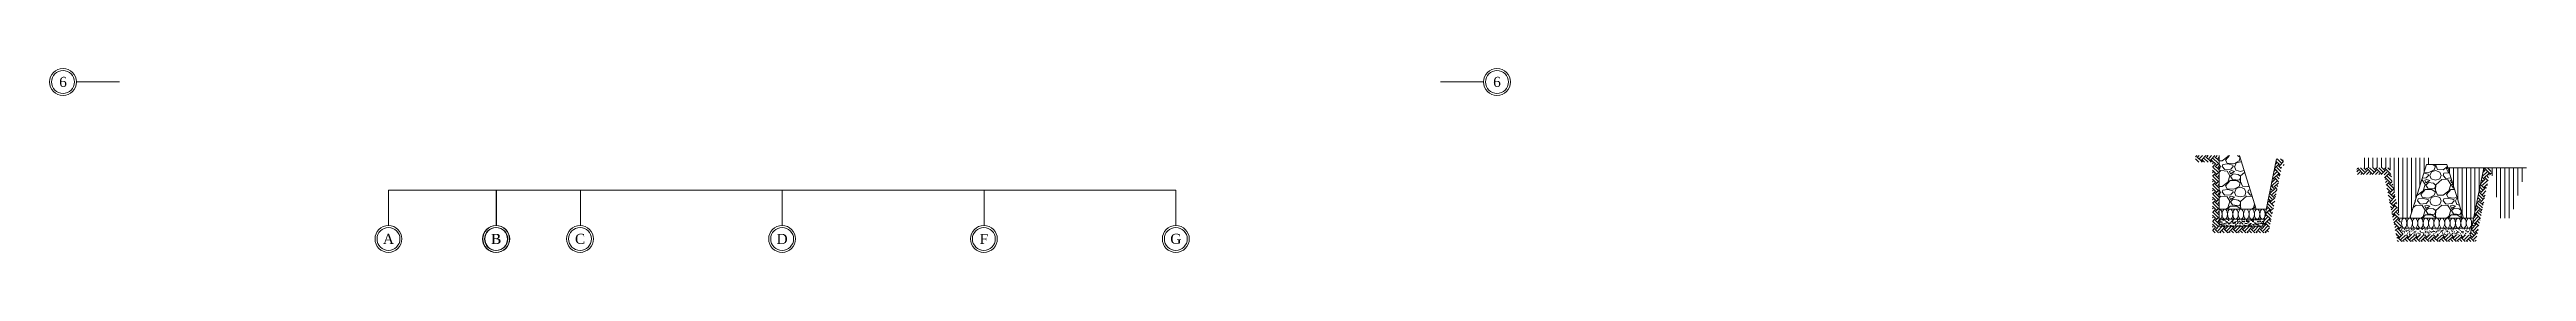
# Model space of a CAD drawing. Header units: millimetres. Extents: x -12161372 to 46643, y -9506984 to 15358.
# Drawn here: x 27668 to 31347, y 4182 to 4456 of the extents above; entities that cross this region are included whole.
import ezdxf

# ---------------------------------------------------------------- set-up
doc = ezdxf.new("R2010")
doc.units = ezdxf.units.MM
doc.layers.add('pondasi', color=7, linetype='Continuous', lineweight=13)
doc.layers.add('teks', color=255, linetype='Continuous', lineweight=5)
doc.styles.add('teks2', font='times.ttf', dxfattribs={"height": 15})

msp = doc.modelspace()

# ---------------------------------------------------------------- texts
at = {"layer": 'teks', "char_height": 15, "attachment_point": 5, "style": 'teks2'}
for s, insert in [('6', (27687.86, 4436.014)), ('6', (29818.079, 4436.014)), ('A', (28171.343, 4202.124)), ('B', (28330.998, 4202.002)), ('B', (28331.478, 4202.124)), ('C', (28455.993, 4202.124)), ('D', (28756.157, 4202.124)), ('F', (29055.832, 4202.124)), ('G', (29340.971, 4202.124))]:
    msp.add_mtext_dynamic_manual_height_columns(s, width=35.65071, gutter_width=15, heights=[0], dxfattribs=dict(at, insert=insert))

# ---------------------------------------------------------------- hatches: boundary and pattern name
at = {"layer": 'pondasi'}
h = msp.add_hatch(dxfattribs=at)
h.set_pattern_fill('EARTH', color=256, scale=1.5, angle=45)
h.set_pattern_definition([(45, (25220.331, 5181.681), (0, 13.470384), [9.525, -9.525]), (45, (25217.805, 5184.207), (0, 13.470384), [9.525, -9.525]), (45, (25215.28, 5186.733), (0, 13.470384), [9.525, -9.525]), (135, (25215.28, 5188.416), (-13.470384, 0), [9.525, -9.525]), (135, (25217.805, 5190.942), (-13.470384, 0), [9.525, -9.525]), (135, (25220.331, 5193.468), (-13.470384, 0), [9.525, -9.525])])
h.paths.add_polyline_path([(30984.099, 4311.353), (30987.919, 4311.264), (30985.901, 4321.353), (30975.901, 4321.353), (30955.901, 4221.353), (30890.901, 4221.353), (30890.901, 4326.353), (30855.901, 4326.353), (30855.901, 4316.353), (30880.901, 4316.353), (30880.901, 4211.353), (30964.099, 4211.353)])
h = msp.add_hatch(dxfattribs=at)
h.set_pattern_fill('GRAVEL', color=256, scale=1.5)
h.set_pattern_definition([(228.01279, (26949.0614, 4271.6464), (-304.8, -342.9), [5.12582, -507.45725]), (184.96974, (26945.6324, 4267.8364), (457.1999998, 38.1000022), [8.79607, -870.81073]), (132.51045, (26936.8694, 4267.0744), (381.0000002, -419.0999999), [6.20222, -614.02084]), (267.27369, (26922.0104, 4257.5494), (38.1000001, 762), [8.01007, -792.99656]), (292.833654, (26921.6294, 4249.5484), (-190.5, 457.2), [7.8545, -777.59712]), (357.27369, (26924.6774, 4242.3094), (-762, 38.1000001), [8.01007, -792.99656]), (37.69424, (26932.6784, 4241.9284), (-495.3, -381.00000003), [10.5929, -1048.69673]), (72.25533, (26941.0604, 4248.4054), (266.70000007, 838.2), [10.0008, -990.07885]), (121.429566, (26944.1084, 4257.9304), (-304.80000004, 495.3), [8.0372, -795.6832]), (175.23636, (26939.9174, 4264.7884), (419.1, -38.1), [9.1757, -449.60905]), (222.397438, (26930.7734, 4265.5504), (-457.2, -419.1), [11.86617, -1174.7516]), (138.81407, (26959.7294, 4257.1684), (-266.7, 228.6), [4.05007, -400.9585]), (171.469234, (26956.6814, 4259.8354), (495.3, -76.1999999), [7.70523, -762.8196]), (225, (26949.061, 4260.978), (-5e-15, -38.1), [5.38814, -48.4934]), (203.19859, (26946.3944, 4265.5504), (190.5, 76.2), [2.90162, -287.25934]), (291.8014, (26943.7274, 4264.4074), (-38.1, 114.3), [4.1035, -201.0713]), (30.96376, (26945.2514, 4260.5974), (114.3, 76.2), [6.6648, -215.49447]), (161.56505, (26950.966, 4264.026), (76.2, -38.1), [4.8193, -115.66347]), (16.38954, (26921.6294, 4264.4074), (381, 114.3), [6.75132, -668.3824]), (70.346176, (26928.1064, 4266.3124), (-152.4, -419.1), [5.66398, -560.73324]), (293.19859, (26950.9664, 4271.6464), (-76.2, 190.5), [5.8032, -284.35775]), (343.61046, (26953.2524, 4266.3124), (-381, 114.3), [6.75132, -668.3824]), (339.44395, (26921.6294, 4240.7854), (-190.5, 76.2), [6.51053, -319.016]), (294.77514, (26927.7254, 4238.4994), (-190.5000002, 419.0999999), [5.45508, -540.0539]), (66.80141, (26951.3474, 4233.5464), (76.2, 190.5), [5.8032, -284.35775]), (17.354025, (26953.6334, 4238.8804), (-495.3, -152.4), [6.38674, -632.28564]), (69.44395, (26932.6784, 4233.5464), (-76.2, -190.5), [3.25526, -322.27128]), (101.30993, (26949.0614, 4233.5464), (-38.1, 152.4), [1.94272, -192.32992]), (165.96376, (26948.68, 4235.451), (114.3, -38.1), [7.8545, -149.23582]), (186.009006, (26941.0604, 4237.3564), (381, 38.1), [7.279, -720.62047]), (303.69007, (26945.251, 4257.168), (-38.1, 76.2), [5.49486, -131.87665]), (353.157227, (26948.2994, 4252.5964), (647.7, -76.19999997), [9.59335, -949.74014]), (60.9454, (26957.8244, 4251.4534), (-152.4, -266.7), [3.92262, -388.3409]), (90, (26959.73, 4254.882), (-38.1, 38.1), [2.286, -35.814]), (120.25644, (26940.2984, 4238.4994), (152.4, -266.7), [5.293, -524.0091]), (48.01279, (26937.6314, 4243.0714), (304.8, 342.9), [10.25164, -502.33143]), (0, (26944.49, 4250.69), (38.1, 38.1), [9.906, -28.194]), (325.304846, (26954.3954, 4250.6914), (381.0000001, -266.6999998), [6.02414, -596.38975]), (254.0546, (26959.3484, 4247.2624), (-38.1, -152.4), [5.54744, -271.82475]), (207.645975, (26957.8244, 4241.9284), (-723.9, -380.99999995), [9.03218, -894.18697]), (175.42608, (26949.8234, 4237.7374), (-495.3, 38.1), [9.55544, -945.9877])])
h.paths.add_polyline_path([(30890.901, 4326.353), (30920.901, 4326.353), (30945.901, 4246.353), (30890.901, 4246.353)])
h = msp.add_hatch(dxfattribs=at)
h.set_pattern_fill('EARTH', color=256, scale=1.5, angle=45)
h.set_pattern_definition([(45, (24778.396, 5168.542), (0, 13.470384), [9.525, -9.525]), (45, (24775.87, 5171.068), (0, 13.470384), [9.525, -9.525]), (45, (24773.3445, 5173.593), (0, 13.470384), [9.525, -9.525]), (135, (24773.3445, 5175.277), (-13.470384, 0), [9.525, -9.525]), (135, (24775.87, 5177.803), (-13.470384, 0), [9.525, -9.525]), (135, (24778.396, 5180.328), (-13.470384, 0), [9.525, -9.525])])
h.paths.add_polyline_path([(31292.164, 4298.213), (31295.984, 4298.124), (31293.966, 4308.213), (31283.966, 4308.213), (31263.966, 4208.213), (31163.966, 4208.213), (31143.966, 4308.213), (31095.216, 4308.213), (31095.216, 4298.213), (31135.768, 4298.213), (31155.768, 4198.213), (31272.164, 4198.213)])
h = msp.add_hatch(dxfattribs=at)
h.set_pattern_fill('ANSI31', color=256, scale=2, angle=45)
h.set_pattern_definition([(90, (24470.863, 4220.407), (-6.35, 0), [])])
h.paths.add_polyline_path([(31143.966, 4308.213), (31104.466, 4308.213), (31104.466, 4323.213), (31206.466, 4323.213), (31206.466, 4313.213), (31198.966, 4313.213), (31173.966, 4233.213), (31158.966, 4233.213)])
h = msp.add_hatch(dxfattribs=at)
h.set_pattern_fill('GRAVEL', color=256, scale=1.5)
h.set_pattern_definition([(228.012788, (24648.295, 4258.507), (-304.8, -342.9), [5.12582, -507.45725]), (184.96974, (24644.8661, 4254.697), (457.1999998, 38.10000217), [8.79607, -870.81073]), (132.510447, (24636.1031, 4253.935), (381.0000002, -419.09999985), [6.20222, -614.02084]), (267.27369, (24621.2441, 4244.41), (38.1000001, 762), [8.01007, -792.99656]), (292.833654, (24620.8631, 4236.409), (-190.5, 457.2), [7.8545, -777.59712]), (357.27369, (24623.9111, 4229.17), (-762, 38.1000001), [8.01007, -792.99656]), (37.69424, (24631.9121, 4228.789), (-495.29999998, -381.00000003), [10.5929, -1048.69673]), (72.255328, (24640.2941, 4235.266), (266.70000007, 838.19999998), [10.0008, -990.07885]), (121.429566, (24643.3421, 4244.791), (-304.80000004, 495.29999997), [8.0372, -795.68319]), (175.23636, (24639.151, 4251.649), (419.1, -38.1), [9.1757, -449.60905]), (222.397438, (24630.0071, 4252.411), (-457.19999999, -419.10000002), [11.86617, -1174.75159]), (138.814075, (24658.963, 4244.029), (-266.7, 228.6), [4.05007, -400.95849]), (171.469234, (24655.9151, 4246.696), (495.3, -76.1999999), [7.70523, -762.81958]), (225, (24648.295, 4247.84), (-5e-15, -38.1), [5.38814, -48.4934]), (203.19859, (24645.628, 4252.411), (190.5, 76.2), [2.90162, -287.25934]), (291.80141, (24642.961, 4251.268), (-38.1, 114.3), [4.10348, -201.0713]), (30.96376, (24644.485, 4247.458), (114.3, 76.2), [6.6648, -215.49447]), (161.56505, (24650.2, 4250.887), (76.2, -38.1), [4.8193, -115.66347]), (16.38954, (24620.8631, 4251.268), (381, 114.3), [6.75132, -668.3824]), (70.346176, (24627.3401, 4253.173), (-152.4, -419.1), [5.66398, -560.73324]), (293.19859, (24650.2, 4258.507), (-76.2, 190.5), [5.8032, -284.35775]), (343.61046, (24652.4861, 4253.173), (-381, 114.3), [6.75132, -668.3824]), (339.443955, (24620.863, 4227.646), (-190.5, 76.2), [6.51053, -319.01601]), (294.77514, (24626.9591, 4225.36), (-190.5000002, 419.0999999), [5.45508, -540.0539]), (66.80141, (24650.581, 4220.407), (76.2, 190.5), [5.8032, -284.35775]), (17.354025, (24652.8671, 4225.741), (-495.3, -152.4), [6.38674, -632.28564]), (69.443955, (24631.912, 4220.407), (-76.2, -190.5), [3.25526, -322.27128]), (101.30993, (24648.295, 4220.407), (-38.1, 152.4), [1.94272, -192.32992]), (165.96376, (24647.914, 4222.312), (114.3, -38.1), [7.8545, -149.23582]), (186.009006, (24640.2941, 4224.217), (381, 38.1), [7.279, -720.62047]), (303.69007, (24644.485, 4244.029), (-38.1, 76.2), [5.49486, -131.87665]), (353.157227, (24647.5331, 4239.457), (647.7, -76.19999997), [9.59335, -949.74014]), (60.945396, (24657.058, 4238.314), (-152.4, -266.7), [3.92262, -388.34088]), (90, (24658.963, 4241.743), (-38.1, 38.1), [2.286, -35.814]), (120.256437, (24639.532, 4225.36), (152.4, -266.7), [5.293, -524.00911]), (48.012787, (24636.865, 4229.932), (304.8, 342.9), [10.25164, -502.33143]), (0, (24643.723, 4237.552), (38.1, 38.1), [9.906, -28.194]), (325.304846, (24653.6291, 4237.552), (381.00000014, -266.6999998), [6.02414, -596.38975]), (254.0546, (24658.582, 4234.123), (-38.1, -152.4), [5.54744, -271.82475]), (207.645975, (24657.0581, 4228.789), (-723.90000003, -380.99999995), [9.03218, -894.18697]), (175.42608, (24649.0571, 4224.598), (-495.3, 38.1), [9.55544, -945.9877])])
h.paths.add_polyline_path([(31173.966, 4233.213), (31253.966, 4233.213), (31228.966, 4313.213), (31198.966, 4313.213)])
at = {"layer": 'pondasi', "ltscale": 0.8}
h = msp.add_hatch(dxfattribs=at)
h.set_pattern_fill('ANSI31', color=256, scale=2, angle=45)
h.set_pattern_definition([(90, (21530.046, -13284.549), (-6.35, 0), [])])
h.paths.add_polyline_path([(31253.966, 4233.213), (31268.966, 4233.213), (31283.966, 4308.213), (31230.529, 4308.213)])
h.paths.add_polyline_path([(31308.966, 4233.213), (31323.966, 4233.213), (31347.404, 4308.213), (31293.966, 4308.213)])
at = {"layer": 'pondasi'}
h = msp.add_hatch(dxfattribs=at)
h.set_pattern_fill('AR-SAND', color=256, scale=0.1)
h.set_pattern_definition([(37.5, (26921.6294, 4233.5464), (-0.160003, 4.8941324), [0, -3.8608, 0, -4.318, 0, -4.1275]), (7.5, (26921.6294, 4233.5464), (4.495233, 7.168251), [0, -2.0828, 0, -3.4798, 0, -1.3335]), (327.5, (26918.5052, 4233.5464), (7.9099237, 0.014372), [0, -1.27, 0, -4.572, 0, -5.969]), (317.5, (26918.505, 4233.5464), (7.635565, 2.229293), [0, -0.635, 0, -2.9972, 0, -3.429])])
h.paths.add_polyline_path([(30890.901, 4221.353), (30890.901, 4231.353), (30957.901, 4231.353), (30955.901, 4221.353)])
h = msp.add_hatch(dxfattribs=at)
h.set_pattern_fill('AR-SAND', color=256, scale=0.1)
h.set_pattern_definition([(37.5, (24620.863, 4220.407), (-0.1600031, 4.8941324), [0, -3.8608, 0, -4.318, 0, -4.1275]), (7.5, (24620.863, 4220.407), (4.495233, 7.168251), [0, -2.0828, 0, -3.4798, 0, -1.3335]), (327.5, (24617.739, 4220.407), (7.9099237, 0.0143718), [0, -1.27, 0, -4.572, 0, -5.969]), (317.5, (24617.739, 4220.407), (7.6355645, 2.229293), [0, -0.635, 0, -2.9972, 0, -3.429])])
h.paths.add_polyline_path([(31163.966, 4208.213), (31161.966, 4218.213), (31265.966, 4218.213), (31263.966, 4208.213)])

# ---------------------------------------------------------------- linework, layer by layer
at = {"layer": 'pondasi', "ltscale": 0.8}
for p, q in [((30890.901, 4326.353), (30890.901, 4221.353)), ((30975.901, 4321.353), (30955.901, 4221.353)), ((31347.404, 4308.213), (31230.529, 4308.213)), ((31283.966, 4308.213), (31263.966, 4208.213)), ((30955.901, 4221.353), (30890.901, 4221.353))]:
    msp.add_line(p, q, dxfattribs=at)
at = {"layer": 'pondasi'}
for p, q in [((30920.901, 4326.353), (30945.901, 4246.353)), ((31173.966, 4233.213), (31198.966, 4313.213)), ((31198.966, 4313.213), (31228.966, 4313.213)), ((31228.966, 4313.213), (31253.966, 4233.213)), ((30890.901, 4246.353), (30960.901, 4246.353)), ((31158.966, 4233.213), (31268.966, 4233.213)), ((30890.901, 4231.353), (30957.901, 4231.353)), ((31161.966, 4218.213), (31265.966, 4218.213))]:
    msp.add_line(p, q, dxfattribs=at)
at = {"layer": 'pondasi', "extrusion": (0, 0, -1)}
msp.add_ellipse((30891.256, 4238.853), major_axis=(0, 7.5), ratio=0.53333333, start_param=6.1943071, end_param=9.51365617, dxfattribs=at)
for centre in [(30899.256, 4238.853), (31165.734, 4225.713), (31173.966, 4225.713), (31181.966, 4225.713), (31189.966, 4225.713), (31197.966, 4225.713), (31205.966, 4225.713)]:
    msp.add_ellipse(centre, major_axis=(0, 7.5), ratio=0.53333333, dxfattribs=at)
at = {"layer": 'pondasi'}
for centre in [(30907.256, 4238.853), (30915.256, 4238.853), (30923.256, 4238.853), (30931.256, 4238.853), (30939.256, 4238.853), (30947.256, 4238.853), (30955.256, 4238.853), (31213.966, 4225.713), (31221.966, 4225.713), (31229.966, 4225.713), (31237.966, 4225.713), (31245.966, 4225.713), (31253.966, 4225.713), (31261.966, 4225.713)]:
    msp.add_ellipse(centre, major_axis=(0, 7.5), ratio=0.53333333, dxfattribs=at)
at = {"layer": 'teks', "ltscale": 0.8}
for p, q in [((27771.817, 4436.014), (27707.86, 4436.014)), ((29734.122, 4436.014), (29798.079, 4436.014)), ((28171.343, 4274.582), (28171.343, 4222.124)), ((28331.487, 4274.461), (28331.487, 4222.002)), ((28331.967, 4274.582), (28331.967, 4222.124)), ((28456.481, 4274.582), (28456.481, 4222.124)), ((28756.157, 4274.582), (28756.157, 4222.124)), ((29056.321, 4274.582), (29056.321, 4222.124)), ((29340.971, 4274.582), (29340.971, 4222.124))]:
    msp.add_line(p, q, dxfattribs=at)
at = {"layer": 'teks', "ltscale": 10}
msp.add_line((29340.971, 4274.582), (28171.343, 4274.582), dxfattribs=at)
at = {"layer": 'teks'}
for centre, radius in [((27687.86, 4436.014), 20), ((27687.86, 4436.014), 17), ((29818.079, 4436.014), 20), ((29818.079, 4436.014), 17), ((28171.343, 4202.124), 20), ((28171.343, 4202.124), 17), ((28330.998, 4202.002), 20), ((28331.478, 4202.124), 20), ((28330.998, 4202.002), 17), ((28331.478, 4202.124), 17), ((28455.993, 4202.124), 20), ((28455.993, 4202.124), 17), ((28756.157, 4202.124), 20), ((28756.157, 4202.124), 17), ((29055.832, 4202.124), 20), ((29055.832, 4202.124), 17), ((29340.971, 4202.124), 20), ((29340.971, 4202.124), 17)]:
    msp.add_circle(centre, radius, dxfattribs=at)

msp.set_redraw_order([(e.dxf.handle, doc.entitydb.next_handle()) for e in msp.query("TEXT MTEXT ATTDEF DIMENSION ARC_DIMENSION")])  # texts and dimensions are drawn at this point

doc.saveas('drawing.dxf')
